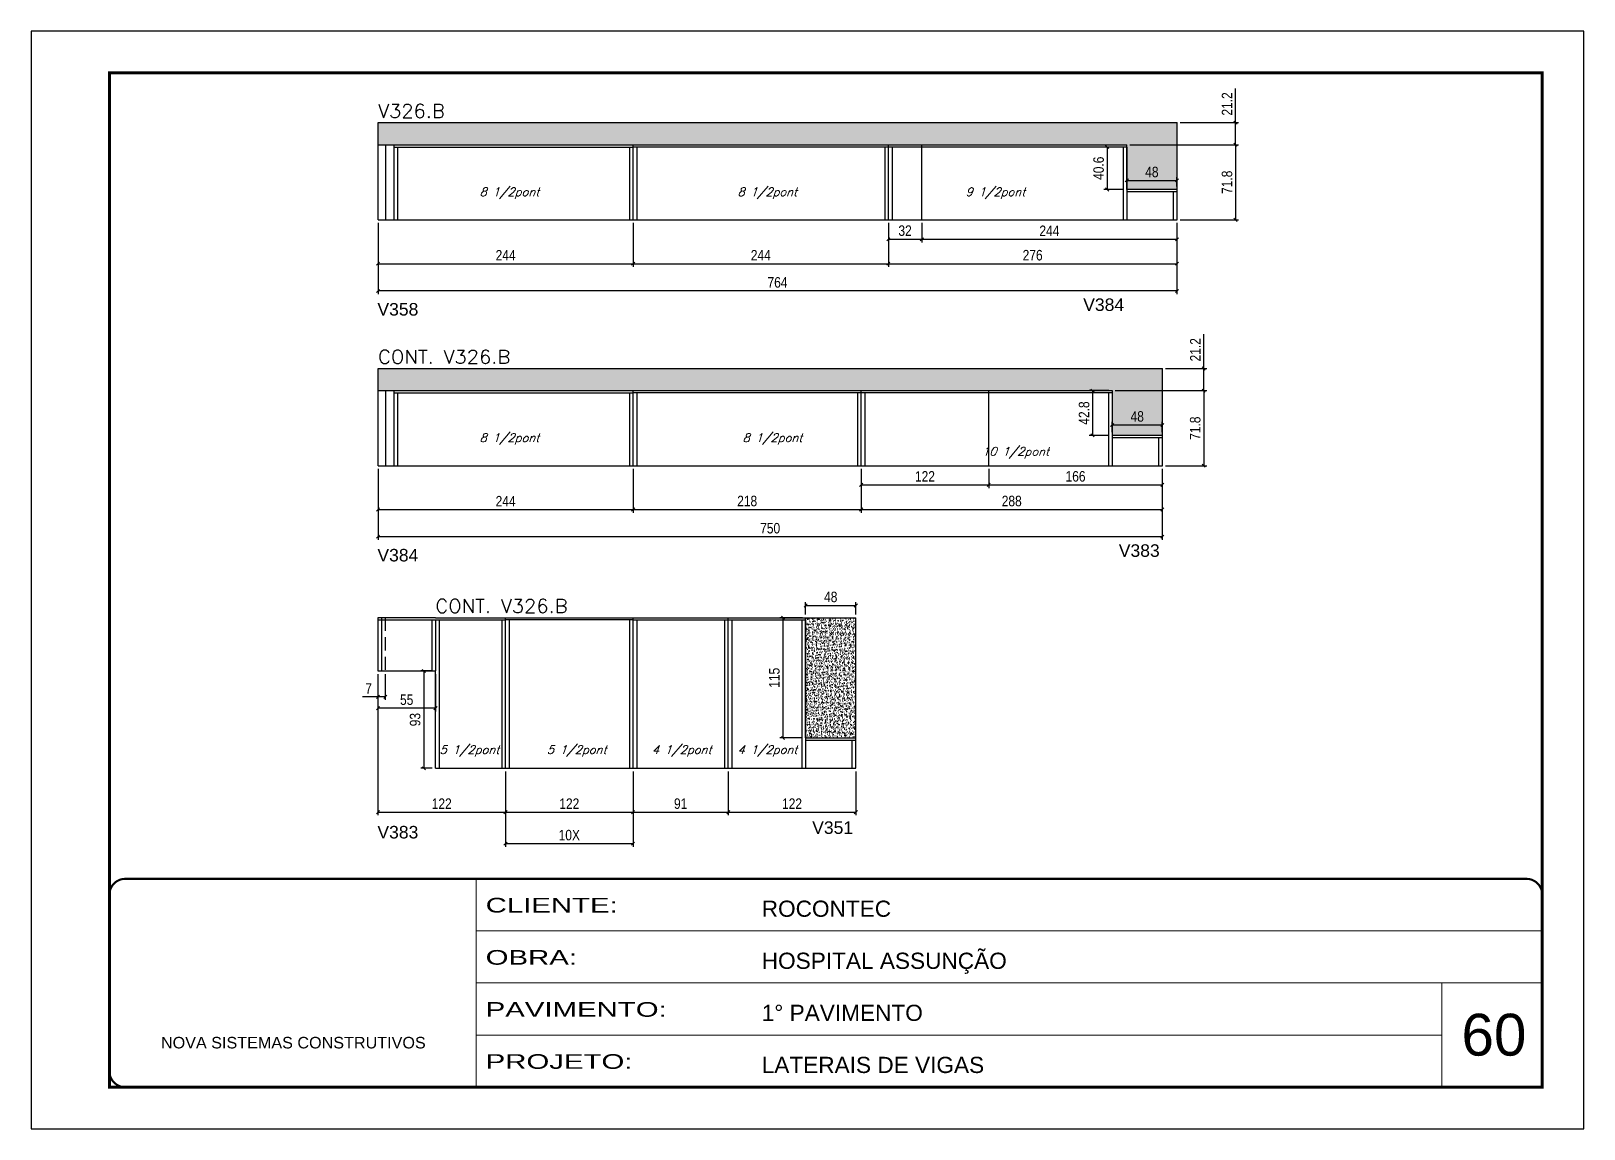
# Model space of a CAD drawing. Extents: x 137137 to 143418, y 10464 to 34486.
# Drawn here: x 141892 to 143377, y 17356 to 18406 of the extents above; entities that cross this region are included whole.
import ezdxf

# ---------------------------------------------------------------- set-up
doc = ezdxf.new("R2010")
doc.units = 0
for name, pattern in [('CONTINUO', [0]), ('DASHED', [0.75, 0.5, -0.25]), ('HIDDEN', [0.375, 0.25, -0.125])]:
    doc.linetypes.add(name, pattern=pattern)
for name, color, linetype in [('5', 5, 'Continuous'), ('COTA', 241, 'Continuous'), ('Painéis', 200, 'Continuous'), ('SARR_2.2x7', 40, 'Continuous'), ('SARR_3.5x7', 81, 'Continuous'), ('texto', 7, 'Continuous')]:
    doc.layers.add(name, color=color, linetype=linetype)
for name, color, linetype, lineweight in [('CARIMBO', 255, 'Continuous', 9), ('Folhas', 255, 'Continuous', 9), ('SARRAFO DE PRESSAO', 251, 'DASHED', 9), ('Texto Seção', 7, 'Continuous', 15)]:
    doc.layers.add(name, color=color, linetype=linetype, lineweight=lineweight)
doc.layers.add('Laje_Perimetro', color=7, linetype='Continuous', plot=False)
doc.styles.add('ARIAL', font='arial.ttf')
doc.styles.add('COTA TECNICA', font='techl___.ttf', dxfattribs={"height": 10})
doc.styles.add('REGUA-120', font='ROMANS.shx', dxfattribs={"height": 15})
doc.styles.add('Romans', font='romans.shx')
doc.styles.get("Standard").update_dxf_attribs({"font": 'arial.ttf'})
doc.styles.add('Tecnologia', font='')
doc.styles.get('Tecnologia').set_extended_font_data('Forgotten Futurist')
doc.dimstyles.new('PAINEL', dxfattribs={"dimtxt": 10, "dimasz": 3, "dimexe": 3, "dimexo": 3, "dimgap": 3, "dimtad": 1, "dimdec": 1, "dimzin": 12, "dimdsep": 46, "dimtxsty": 'COTA TECNICA', "dimblk1": 'OBLIQUE', "dimblk2": 'OBLIQUE', "dimsah": 1, "dimcen": 0.9, "dimclrd": 4, "dimclre": 4, "dimclrt": 240, "dimadec": 1, "dimazin": 3, "dimtfac": 1, "dimtdec": 1, "dimtmove": 0, "dimatfit": 3, "dimfxl": 1, "dimtolj": 1, "dimtzin": 12, "dimarcsym": 0})

msp = doc.modelspace()

# ---------------------------------------------------------------- texts
at = {"layer": '5', "linetype": 'Continuous'}
for s, p in [('V384', (142898.45, 18138.01)), ('V358', (142223.5, 18133.62)), ('V384', (142223.5, 17898.49)), ('V383', (142932.45, 17902.87)), ('V383', (142223.5, 17633.56)), ('V351', (142639.28, 17637.91))]:
    msp.add_text(s, height=12, rotation=359.99996, dxfattribs=at).set_placement(p)
at = {"layer": 'CARIMBO', "style": 'ARIAL'}
msp.add_text('60', height=40, dxfattribs=at).set_placement((143260.15, 17425.87))
at = {"layer": 'texto', "color": 2, "char_height": 8, "attachment_point": 5, "style": 'Romans'}
for s, insert in [('{\\Q19;\\C256;8 1/2pont}', (142349.76, 18250.62)), ('{\\Q19;\\C256;8 1/2pont}', (142596.4, 18250.62)), ('{\\Q19;\\C256;9 1/2pont}', (142814.5, 18250.62)), ('{\\Q19;\\C256;8 1/2pont}', (142349.76, 18015.49)), ('{\\Q19;\\C256;8 1/2pont}', (142601.3, 18015.49)), ('{\\Q19;\\C256;10 1/2pont}', (142833.82, 18002.35)), ('{\\Q19;\\C256;5 1/2pont}', (142311.52, 17717.15)), ('{\\Q19;\\C256;5 1/2pont}', (142414.12, 17717.15)), ('{\\Q19;\\C256;4 1/2pont}', (142514.53, 17717.15)), ('{\\Q19;\\C256;4 1/2pont}', (142596.55, 17717.15))]:
    msp.add_mtext(s, dxfattribs=dict(at, insert=insert))
at = {"layer": 'Texto Seção', "style": 'REGUA-120', "width": 1.05}
for s, p in [('V326.B', (142224.13, 18322.78)), ('CONT. V326.B', (142224.13, 18087.64)), ('CONT. V326.B', (142278.95, 17849.3))]:
    msp.add_text(s, height=13, dxfattribs=at).set_placement(p)

# ---------------------------------------------------------------- blocks, each defined once
blk = doc.blocks.new('9999999999')
at = {"color": 30, "linetype": 'CONTINUO'}
for p, q in [((98564.6, 34230.2), (98564.6, 34429.4)), ((98564.6, 34379.6), (99584, 34379.6)), ((98564.6, 34329.8), (99488, 34329.8)), ((99584, 34329.8), (99488, 34329.8)), ((99488, 34329.8), (99488, 34230.2)), ((98564.6, 34280), (99488, 34280))]:
    blk.add_line(p, q, dxfattribs=at)
at = {"color": 30, "linetype": 'CONTINUO', "const_width": 2}
blk.add_lwpolyline([(99584, 34230.2), (99584, 34414.4, 0.414214), (99569, 34429.4), (98229, 34429.4, 0.414214), (98214, 34414.4), (98214, 34245.2, 0.414214), (98229, 34230.2), (99584, 34230.2)], format="xyb", dxfattribs=at)
at = {"layer": 'Folhas'}
blk.add_lwpolyline([(98139, 34190.2), (99624, 34190.2), (99624, 35240.2), (98139, 35240.2)], close=True, dxfattribs=at)
at = {"layer": 'Folhas', "color": 30, "const_width": 3}
blk.add_lwpolyline([(98214, 34230.2), (99584, 34230.2), (99584, 35200.2), (98214, 35200.2)], close=True, dxfattribs=at)
at = {"color": 7, "linetype": 'Continuous', "ltscale": 5, "style": 'ARIAL'}
for s, height, p in [('ROCONTEC', 15.48, (98837.7, 34393.1)), ('HOSPITAL ASSUNÇÃO', 15.483, (98837.7, 34343.3)), ('1° PAVIMENTO', 15.483, (98837.7, 34293.5)), ('NOVA SISTEMAS CONSTRUTIVOS', 11.059, (98263.2, 34267.2)), ('LATERAIS DE VIGAS', 15.483, (98837.7, 34243.7))]:
    blk.add_text(s, height=height, dxfattribs=at).set_placement(p)
at = {"layer": 'Folhas', "color": 7, "style": 'Tecnologia', "width": 1.5}
for s, p in [('CLIENTE:', (98573.7, 34397.2)), ('OBRA:', (98573.7, 34347.3)), ('PAVIMENTO:', (98573.7, 34297.5)), ('PROJETO:', (98573.7, 34247.7))]:
    blk.add_text(s, height=14, dxfattribs=at).set_placement(p)
blk = doc.blocks.new('_Oblique')
at = {"color": 0, "linetype": 'ByBlock', "lineweight": -2}
blk.add_line((-0.5, -0.5), (0.5, 0.5), dxfattribs=at)
blk = doc.blocks.new('*D1706')
at = {"layer": 'COTA', "color": 4, "lineweight": -2, "ltscale": 25, "transparency": 16777216}
for p, q in [((142224.1, 18222.2), (142224.1, 18154.2)), ((142988.1, 18222.2), (142988.1, 18154.2)), ((142988.1, 18157.2), (142224.1, 18157.2))]:
    blk.add_line(p, q, dxfattribs=at)
at = {"layer": 'Defpoints', "color": 0, "ltscale": 25, "transparency": 16777216}
for p in [(142224.1, 18225.2), (142988.1, 18225.2), (142224.1, 18157.2)]:
    blk.add_point(p, dxfattribs=at)
at = {"layer": 'COTA', "color": 4, "lineweight": -2, "ltscale": 25, "transparency": 16777216, "xscale": 3, "yscale": 3, "zscale": 3, "rotation": 180}
blk.add_blockref('_Oblique', (142224.1, 18157.2), dxfattribs=at)
at = {"layer": 'COTA', "color": 4, "lineweight": -2, "ltscale": 25, "transparency": 16777216, "xscale": 3, "yscale": 3, "zscale": 3}
blk.add_blockref('_Oblique', (142988.1, 18157.2), dxfattribs=at)
at = {"layer": 'COTA', "color": 240, "ltscale": 25, "transparency": 16777216, "insert": (142606.1, 18165.3), "char_height": 10, "attachment_point": 5, "style": 'COTA TECNICA'}
blk.add_mtext('\\A1;764', dxfattribs=at)
blk = doc.blocks.new('*D1707')
at = {"layer": 'COTA', "color": 4, "lineweight": -2, "ltscale": 25, "transparency": 16777216}
for p, q in [((142224.1, 18222.2), (142224.1, 18180.2)), ((142468.1, 18222.2), (142468.1, 18180.2)), ((142224.1, 18183.2), (142468.1, 18183.2))]:
    blk.add_line(p, q, dxfattribs=at)
at = {"layer": 'Defpoints', "color": 0, "ltscale": 25, "transparency": 16777216}
for p in [(142224.1, 18225.2), (142468.1, 18225.2), (142468.1, 18183.2)]:
    blk.add_point(p, dxfattribs=at)
at = {"layer": 'COTA', "color": 4, "lineweight": -2, "ltscale": 25, "transparency": 16777216, "xscale": 3, "yscale": 3, "zscale": 3, "rotation": 180}
blk.add_blockref('_Oblique', (142224.1, 18183.2), dxfattribs=at)
at = {"layer": 'COTA', "color": 4, "lineweight": -2, "ltscale": 25, "transparency": 16777216, "xscale": 3, "yscale": 3, "zscale": 3}
blk.add_blockref('_Oblique', (142468.1, 18183.2), dxfattribs=at)
at = {"layer": 'COTA', "color": 240, "ltscale": 25, "transparency": 16777216, "insert": (142346.1, 18191.3), "char_height": 10, "attachment_point": 5, "style": 'COTA TECNICA'}
blk.add_mtext('\\A1;244', dxfattribs=at)
blk = doc.blocks.new('*D1708')
at = {"layer": 'COTA', "color": 4, "lineweight": -2, "ltscale": 25, "transparency": 16777216}
for p, q in [((142468.1, 18222.2), (142468.1, 18180.2)), ((142712.1, 18222.2), (142712.1, 18180.2)), ((142468.1, 18183.2), (142712.1, 18183.2))]:
    blk.add_line(p, q, dxfattribs=at)
at = {"layer": 'Defpoints', "color": 0, "ltscale": 25, "transparency": 16777216}
for p in [(142468.1, 18225.2), (142712.1, 18225.2), (142712.1, 18183.2)]:
    blk.add_point(p, dxfattribs=at)
at = {"layer": 'COTA', "color": 4, "lineweight": -2, "ltscale": 25, "transparency": 16777216, "xscale": 3, "yscale": 3, "zscale": 3, "rotation": 180}
blk.add_blockref('_Oblique', (142468.1, 18183.2), dxfattribs=at)
at = {"layer": 'COTA', "color": 4, "lineweight": -2, "ltscale": 25, "transparency": 16777216, "xscale": 3, "yscale": 3, "zscale": 3}
blk.add_blockref('_Oblique', (142712.1, 18183.2), dxfattribs=at)
at = {"layer": 'COTA', "color": 240, "ltscale": 25, "transparency": 16777216, "insert": (142590.1, 18191.3), "char_height": 10, "attachment_point": 5, "style": 'COTA TECNICA'}
blk.add_mtext('\\A1;244', dxfattribs=at)
blk = doc.blocks.new('*D1709')
at = {"layer": 'COTA', "color": 4, "lineweight": -2, "ltscale": 25, "transparency": 16777216}
for p, q in [((142712.1, 18222.2), (142712.1, 18180.2)), ((142988.1, 18222.2), (142988.1, 18180.2)), ((142712.1, 18183.2), (142988.1, 18183.2))]:
    blk.add_line(p, q, dxfattribs=at)
at = {"layer": 'Defpoints', "color": 0, "ltscale": 25, "transparency": 16777216}
for p in [(142712.1, 18225.2), (142988.1, 18225.2), (142988.1, 18183.2)]:
    blk.add_point(p, dxfattribs=at)
at = {"layer": 'COTA', "color": 4, "lineweight": -2, "ltscale": 25, "transparency": 16777216, "xscale": 3, "yscale": 3, "zscale": 3, "rotation": 180}
blk.add_blockref('_Oblique', (142712.1, 18183.2), dxfattribs=at)
at = {"layer": 'COTA', "color": 4, "lineweight": -2, "ltscale": 25, "transparency": 16777216, "xscale": 3, "yscale": 3, "zscale": 3}
blk.add_blockref('_Oblique', (142988.1, 18183.2), dxfattribs=at)
at = {"layer": 'COTA', "color": 240, "ltscale": 25, "transparency": 16777216, "insert": (142850.1, 18191.3), "char_height": 10, "attachment_point": 5, "style": 'COTA TECNICA'}
blk.add_mtext('\\A1;276', dxfattribs=at)
blk = doc.blocks.new('*D1710')
at = {"layer": 'COTA', "color": 4, "lineweight": -2, "ltscale": 25, "transparency": 16777216}
for p, q in [((142224.1, 17987), (142224.1, 17919.1)), ((142974.1, 17987), (142974.1, 17919.1)), ((142974.1, 17922.1), (142224.1, 17922.1))]:
    blk.add_line(p, q, dxfattribs=at)
at = {"layer": 'Defpoints', "color": 0, "ltscale": 25, "transparency": 16777216}
for p in [(142224.1, 17990), (142974.1, 17990), (142224.1, 17922.1)]:
    blk.add_point(p, dxfattribs=at)
at = {"layer": 'COTA', "color": 4, "lineweight": -2, "ltscale": 25, "transparency": 16777216, "xscale": 3, "yscale": 3, "zscale": 3, "rotation": 180}
blk.add_blockref('_Oblique', (142224.1, 17922.1), dxfattribs=at)
at = {"layer": 'COTA', "color": 4, "lineweight": -2, "ltscale": 25, "transparency": 16777216, "xscale": 3, "yscale": 3, "zscale": 3}
blk.add_blockref('_Oblique', (142974.1, 17922.1), dxfattribs=at)
at = {"layer": 'COTA', "color": 240, "ltscale": 25, "transparency": 16777216, "insert": (142599.1, 17930.2), "char_height": 10, "attachment_point": 5, "style": 'COTA TECNICA'}
blk.add_mtext('\\A1;750', dxfattribs=at)
blk = doc.blocks.new('*D1711')
at = {"layer": 'COTA', "color": 4, "lineweight": -2, "ltscale": 25, "transparency": 16777216}
for p, q in [((142224.1, 17987), (142224.1, 17945.1)), ((142468.1, 17987), (142468.1, 17945.1)), ((142224.1, 17948.1), (142468.1, 17948.1))]:
    blk.add_line(p, q, dxfattribs=at)
at = {"layer": 'Defpoints', "color": 0, "ltscale": 25, "transparency": 16777216}
for p in [(142224.1, 17990), (142468.1, 17990), (142468.1, 17948.1)]:
    blk.add_point(p, dxfattribs=at)
at = {"layer": 'COTA', "color": 4, "lineweight": -2, "ltscale": 25, "transparency": 16777216, "xscale": 3, "yscale": 3, "zscale": 3, "rotation": 180}
blk.add_blockref('_Oblique', (142224.1, 17948.1), dxfattribs=at)
at = {"layer": 'COTA', "color": 4, "lineweight": -2, "ltscale": 25, "transparency": 16777216, "xscale": 3, "yscale": 3, "zscale": 3}
blk.add_blockref('_Oblique', (142468.1, 17948.1), dxfattribs=at)
at = {"layer": 'COTA', "color": 240, "ltscale": 25, "transparency": 16777216, "insert": (142346.1, 17956.1), "char_height": 10, "attachment_point": 5, "style": 'COTA TECNICA'}
blk.add_mtext('\\A1;244', dxfattribs=at)
blk = doc.blocks.new('*D1712')
at = {"layer": 'COTA', "color": 4, "lineweight": -2, "ltscale": 25, "transparency": 16777216}
for p, q in [((142468.1, 17987), (142468.1, 17945.1)), ((142686.1, 17987), (142686.1, 17945.1)), ((142468.1, 17948.1), (142686.1, 17948.1))]:
    blk.add_line(p, q, dxfattribs=at)
at = {"layer": 'Defpoints', "color": 0, "ltscale": 25, "transparency": 16777216}
for p in [(142468.1, 17990), (142686.1, 17990), (142686.1, 17948.1)]:
    blk.add_point(p, dxfattribs=at)
at = {"layer": 'COTA', "color": 4, "lineweight": -2, "ltscale": 25, "transparency": 16777216, "xscale": 3, "yscale": 3, "zscale": 3, "rotation": 180}
blk.add_blockref('_Oblique', (142468.1, 17948.1), dxfattribs=at)
at = {"layer": 'COTA', "color": 4, "lineweight": -2, "ltscale": 25, "transparency": 16777216, "xscale": 3, "yscale": 3, "zscale": 3}
blk.add_blockref('_Oblique', (142686.1, 17948.1), dxfattribs=at)
at = {"layer": 'COTA', "color": 240, "ltscale": 25, "transparency": 16777216, "insert": (142577.1, 17956.2), "char_height": 10, "attachment_point": 5, "style": 'COTA TECNICA'}
blk.add_mtext('\\A1;218', dxfattribs=at)
blk = doc.blocks.new('*D1713')
at = {"layer": 'COTA', "color": 4, "lineweight": -2, "ltscale": 25, "transparency": 16777216}
for p, q in [((142686.1, 17987), (142686.1, 17945.1)), ((142974.1, 17987), (142974.1, 17945.1)), ((142686.1, 17948.1), (142974.1, 17948.1))]:
    blk.add_line(p, q, dxfattribs=at)
at = {"layer": 'Defpoints', "color": 0, "ltscale": 25, "transparency": 16777216}
for p in [(142686.1, 17990), (142974.1, 17990), (142974.1, 17948.1)]:
    blk.add_point(p, dxfattribs=at)
at = {"layer": 'COTA', "color": 4, "lineweight": -2, "ltscale": 25, "transparency": 16777216, "xscale": 3, "yscale": 3, "zscale": 3, "rotation": 180}
blk.add_blockref('_Oblique', (142686.1, 17948.1), dxfattribs=at)
at = {"layer": 'COTA', "color": 4, "lineweight": -2, "ltscale": 25, "transparency": 16777216, "xscale": 3, "yscale": 3, "zscale": 3}
blk.add_blockref('_Oblique', (142974.1, 17948.1), dxfattribs=at)
at = {"layer": 'COTA', "color": 240, "ltscale": 25, "transparency": 16777216, "insert": (142830.1, 17956.2), "char_height": 10, "attachment_point": 5, "style": 'COTA TECNICA'}
blk.add_mtext('\\A1;288', dxfattribs=at)
blk = doc.blocks.new('*D1714')
at = {"layer": 'COTA', "color": 4, "lineweight": -2, "ltscale": 25, "transparency": 16777216}
for p, q in [((142929.1, 18061.8), (143016.7, 18061.8)), ((143013.7, 18061.8), (143013.7, 17990)), ((142977.1, 17990), (143016.7, 17990))]:
    blk.add_line(p, q, dxfattribs=at)
at = {"layer": 'Defpoints', "color": 0, "ltscale": 25, "transparency": 16777216}
for p in [(142926.1, 18061.8), (142974.1, 17990), (143013.7, 17990)]:
    blk.add_point(p, dxfattribs=at)
at = {"layer": 'COTA', "color": 4, "lineweight": -2, "ltscale": 25, "transparency": 16777216, "xscale": 3, "yscale": 3, "zscale": 3}
for p, rotation in [((143013.7, 18061.8), 90), ((143013.7, 17990), 270)]:
    blk.add_blockref('_Oblique', p, dxfattribs=dict(at, rotation=rotation))
at = {"layer": 'COTA', "color": 240, "ltscale": 25, "transparency": 16777216, "insert": (143005.6, 18025.9), "char_height": 10, "attachment_point": 5, "rotation": 90, "style": 'COTA TECNICA'}
blk.add_mtext('\\A1;71.8', dxfattribs=at)
blk = doc.blocks.new('*D1715')
at = {"layer": 'COTA', "color": 4, "lineweight": -2, "ltscale": 25, "transparency": 16777216}
for p, q in [((143013.7, 18083), (143013.7, 18115.8)), ((142977.1, 18083), (143016.7, 18083)), ((143013.7, 18061.8), (143013.7, 18083)), ((142929.1, 18061.8), (143016.7, 18061.8))]:
    blk.add_line(p, q, dxfattribs=at)
at = {"layer": 'Defpoints', "color": 0, "ltscale": 25, "transparency": 16777216}
for p in [(142974.1, 18083), (143013.7, 18083), (142926.1, 18061.8)]:
    blk.add_point(p, dxfattribs=at)
at = {"layer": 'COTA', "color": 4, "lineweight": -2, "ltscale": 25, "transparency": 16777216, "xscale": 3, "yscale": 3, "zscale": 3}
for p, rotation in [((143013.7, 18083), 90), ((143013.7, 18061.8), 270)]:
    blk.add_blockref('_Oblique', p, dxfattribs=dict(at, rotation=rotation))
at = {"layer": 'COTA', "color": 240, "ltscale": 25, "transparency": 16777216, "insert": (143005.7, 18100.9), "char_height": 10, "attachment_point": 5, "rotation": 90, "style": 'COTA TECNICA'}
blk.add_mtext('\\A1;21.2', dxfattribs=at)
blk = doc.blocks.new('*D1716')
at = {"layer": 'COTA', "color": 4, "lineweight": -2, "ltscale": 25, "transparency": 16777216}
for p, q in [((142224, 17790.7), (142224, 17655.7)), ((142346, 17697.7), (142346, 17655.7)), ((142224, 17658.7), (142346, 17658.7))]:
    blk.add_line(p, q, dxfattribs=at)
at = {"layer": 'Defpoints', "color": 0, "ltscale": 25, "transparency": 16777216}
for p in [(142224, 17793.7), (142346, 17700.7), (142346, 17658.7)]:
    blk.add_point(p, dxfattribs=at)
at = {"layer": 'COTA', "color": 4, "lineweight": -2, "ltscale": 25, "transparency": 16777216, "xscale": 3, "yscale": 3, "zscale": 3, "rotation": 180}
blk.add_blockref('_Oblique', (142224, 17658.7), dxfattribs=at)
at = {"layer": 'COTA', "color": 4, "lineweight": -2, "ltscale": 25, "transparency": 16777216, "xscale": 3, "yscale": 3, "zscale": 3}
blk.add_blockref('_Oblique', (142346, 17658.7), dxfattribs=at)
at = {"layer": 'COTA', "color": 240, "ltscale": 25, "transparency": 16777216, "insert": (142285, 17666.8), "char_height": 10, "attachment_point": 5, "style": 'COTA TECNICA'}
blk.add_mtext('\\A1;122', dxfattribs=at)
blk = doc.blocks.new('*D1717')
at = {"layer": 'COTA', "color": 4, "lineweight": -2, "ltscale": 25, "transparency": 16777216}
for p, q in [((142346, 17697.7), (142346, 17655.7)), ((142468, 17697.7), (142468, 17655.7)), ((142346, 17658.7), (142468, 17658.7))]:
    blk.add_line(p, q, dxfattribs=at)
at = {"layer": 'Defpoints', "color": 0, "ltscale": 25, "transparency": 16777216}
for p in [(142346, 17700.7), (142468, 17700.7), (142468, 17658.7)]:
    blk.add_point(p, dxfattribs=at)
at = {"layer": 'COTA', "color": 4, "lineweight": -2, "ltscale": 25, "transparency": 16777216, "xscale": 3, "yscale": 3, "zscale": 3, "rotation": 180}
blk.add_blockref('_Oblique', (142346, 17658.7), dxfattribs=at)
at = {"layer": 'COTA', "color": 4, "lineweight": -2, "ltscale": 25, "transparency": 16777216, "xscale": 3, "yscale": 3, "zscale": 3}
blk.add_blockref('_Oblique', (142468, 17658.7), dxfattribs=at)
at = {"layer": 'COTA', "color": 240, "ltscale": 25, "transparency": 16777216, "insert": (142407, 17666.8), "char_height": 10, "attachment_point": 5, "style": 'COTA TECNICA'}
blk.add_mtext('\\A1;122', dxfattribs=at)
blk = doc.blocks.new('*D1701')
at = {"layer": 'COTA', "color": 4, "lineweight": -2, "ltscale": 25, "transparency": 16777216}
for p, q in [((142346, 17697.7), (142346, 17625.6)), ((142468, 17697.7), (142468, 17625.6)), ((142346, 17628.6), (142468, 17628.6))]:
    blk.add_line(p, q, dxfattribs=at)
at = {"layer": 'Defpoints', "color": 0, "ltscale": 25, "transparency": 16777216}
for p in [(142346, 17700.7), (142468, 17700.7), (142468, 17628.6)]:
    blk.add_point(p, dxfattribs=at)
at = {"layer": 'COTA', "color": 4, "lineweight": -2, "ltscale": 25, "transparency": 16777216, "xscale": 3, "yscale": 3, "zscale": 3, "rotation": 180}
blk.add_blockref('_Oblique', (142346, 17628.6), dxfattribs=at)
at = {"layer": 'COTA', "color": 4, "lineweight": -2, "ltscale": 25, "transparency": 16777216, "xscale": 3, "yscale": 3, "zscale": 3}
blk.add_blockref('_Oblique', (142468, 17628.6), dxfattribs=at)
at = {"layer": 'COTA', "color": 240, "ltscale": 25, "transparency": 16777216, "insert": (142407, 17636.7), "char_height": 10, "attachment_point": 5, "style": 'COTA TECNICA'}
blk.add_mtext('\\A1;10X', dxfattribs=at)
blk = doc.blocks.new('*D1718')
at = {"layer": 'COTA', "color": 4, "lineweight": -2, "ltscale": 25, "transparency": 16777216}
for p, q in [((142937.1, 18294.8), (142918.3, 18294.8)), ((142921.3, 18294.8), (142921.3, 18254.2)), ((142937.1, 18254.2), (142918.3, 18254.2))]:
    blk.add_line(p, q, dxfattribs=at)
at = {"layer": 'Defpoints', "color": 0, "ltscale": 25, "transparency": 16777216}
for p in [(142940.1, 18294.8), (142921.3, 18254.2), (142940.1, 18254.2)]:
    blk.add_point(p, dxfattribs=at)
at = {"layer": 'COTA', "color": 4, "lineweight": -2, "ltscale": 25, "transparency": 16777216, "xscale": 3, "yscale": 3, "zscale": 3}
for p, rotation in [((142921.3, 18294.8), 90), ((142921.3, 18254.2), 270)]:
    blk.add_blockref('_Oblique', p, dxfattribs=dict(at, rotation=rotation))
at = {"layer": 'COTA', "color": 240, "ltscale": 25, "transparency": 16777216, "insert": (142913.2, 18274.5), "char_height": 10, "attachment_point": 5, "rotation": 90, "style": 'COTA TECNICA'}
blk.add_mtext('\\A1;40.6', dxfattribs=at)
blk = doc.blocks.new('*D1702')
at = {"layer": 'COTA', "color": 4, "lineweight": -2, "ltscale": 25, "transparency": 16777216}
for p, q in [((142943.1, 18297), (143047.1, 18297)), ((143044.1, 18297), (143044.1, 18225.2)), ((142991.1, 18225.2), (143047.1, 18225.2))]:
    blk.add_line(p, q, dxfattribs=at)
at = {"layer": 'Defpoints', "color": 0, "ltscale": 25, "transparency": 16777216}
for p in [(142940.1, 18297), (142988.1, 18225.2), (143044.1, 18225.2)]:
    blk.add_point(p, dxfattribs=at)
at = {"layer": 'COTA', "color": 4, "lineweight": -2, "ltscale": 25, "transparency": 16777216, "xscale": 3, "yscale": 3, "zscale": 3}
for p, rotation in [((143044.1, 18297), 90), ((143044.1, 18225.2), 270)]:
    blk.add_blockref('_Oblique', p, dxfattribs=dict(at, rotation=rotation))
at = {"layer": 'COTA', "color": 240, "ltscale": 25, "transparency": 16777216, "insert": (143036, 18261.1), "char_height": 10, "attachment_point": 5, "rotation": 90, "style": 'COTA TECNICA'}
blk.add_mtext('\\A1;71.8', dxfattribs=at)
blk = doc.blocks.new('*D1719')
at = {"layer": 'COTA', "color": 4, "lineweight": -2, "ltscale": 25, "transparency": 16777216}
for p, q in [((143044.1, 18318.2), (143044.1, 18350.9)), ((142991.1, 18318.2), (143047.1, 18318.2)), ((143044.1, 18297), (143044.1, 18318.2)), ((142943.1, 18297), (143047.1, 18297))]:
    blk.add_line(p, q, dxfattribs=at)
at = {"layer": 'Defpoints', "color": 0, "ltscale": 25, "transparency": 16777216}
for p in [(142988.1, 18318.2), (143044.1, 18318.2), (142940.1, 18297)]:
    blk.add_point(p, dxfattribs=at)
at = {"layer": 'COTA', "color": 4, "lineweight": -2, "ltscale": 25, "transparency": 16777216, "xscale": 3, "yscale": 3, "zscale": 3}
for p, rotation in [((143044.1, 18318.2), 90), ((143044.1, 18297), 270)]:
    blk.add_blockref('_Oblique', p, dxfattribs=dict(at, rotation=rotation))
at = {"layer": 'COTA', "color": 240, "ltscale": 25, "transparency": 16777216, "insert": (143036, 18336), "char_height": 10, "attachment_point": 5, "rotation": 90, "style": 'COTA TECNICA'}
blk.add_mtext('\\A1;21.2', dxfattribs=at)
blk = doc.blocks.new('*D1703')
at = {"layer": 'COTA', "color": 4, "lineweight": -2, "ltscale": 25, "transparency": 16777216}
for p, q in [((142923.1, 18061.8), (142904.3, 18061.8)), ((142907.3, 18061.8), (142907.3, 18019)), ((142923.1, 18019), (142904.3, 18019))]:
    blk.add_line(p, q, dxfattribs=at)
at = {"layer": 'Defpoints', "color": 0, "ltscale": 25, "transparency": 16777216}
for p in [(142926.1, 18061.8), (142907.3, 18019), (142926.1, 18019)]:
    blk.add_point(p, dxfattribs=at)
at = {"layer": 'COTA', "color": 4, "lineweight": -2, "ltscale": 25, "transparency": 16777216, "xscale": 3, "yscale": 3, "zscale": 3}
for p, rotation in [((142907.3, 18061.8), 90), ((142907.3, 18019), 270)]:
    blk.add_blockref('_Oblique', p, dxfattribs=dict(at, rotation=rotation))
at = {"layer": 'COTA', "color": 240, "ltscale": 25, "transparency": 16777216, "insert": (142899.3, 18040.4), "char_height": 10, "attachment_point": 5, "rotation": 90, "style": 'COTA TECNICA'}
blk.add_mtext('\\A1;42.8', dxfattribs=at)
blk = doc.blocks.new('*D1720')
at = {"layer": 'COTA', "color": 4, "lineweight": -2, "ltscale": 25, "transparency": 16777216}
for p, q in [((142630, 17844.7), (142608.3, 17844.7)), ((142611.3, 17844.7), (142611.3, 17729.7)), ((142630, 17729.7), (142608.3, 17729.7))]:
    blk.add_line(p, q, dxfattribs=at)
at = {"layer": 'Defpoints', "color": 0, "ltscale": 25, "transparency": 16777216}
for p in [(142633, 17844.7), (142611.3, 17729.7), (142633, 17729.7)]:
    blk.add_point(p, dxfattribs=at)
at = {"layer": 'COTA', "color": 4, "lineweight": -2, "ltscale": 25, "transparency": 16777216, "xscale": 3, "yscale": 3, "zscale": 3}
for p, rotation in [((142611.3, 17844.7), 90), ((142611.3, 17729.7), 270)]:
    blk.add_blockref('_Oblique', p, dxfattribs=dict(at, rotation=rotation))
at = {"layer": 'COTA', "color": 240, "ltscale": 25, "transparency": 16777216, "insert": (142603.1, 17787.2), "char_height": 10, "attachment_point": 5, "rotation": 90, "style": 'COTA TECNICA'}
blk.add_mtext('\\A1;115', dxfattribs=at)
blk = doc.blocks.new('*D1721')
at = {"layer": 'COTA', "color": 4, "lineweight": -2, "ltscale": 25, "transparency": 16777216}
for p, q in [((142468, 17697.7), (142468, 17655.7)), ((142559, 17697.7), (142559, 17655.7)), ((142468, 17658.7), (142559, 17658.7))]:
    blk.add_line(p, q, dxfattribs=at)
at = {"layer": 'Defpoints', "color": 0, "ltscale": 25, "transparency": 16777216}
for p in [(142468, 17700.7), (142559, 17700.7), (142559, 17658.7)]:
    blk.add_point(p, dxfattribs=at)
at = {"layer": 'COTA', "color": 4, "lineweight": -2, "ltscale": 25, "transparency": 16777216, "xscale": 3, "yscale": 3, "zscale": 3, "rotation": 180}
blk.add_blockref('_Oblique', (142468, 17658.7), dxfattribs=at)
at = {"layer": 'COTA', "color": 4, "lineweight": -2, "ltscale": 25, "transparency": 16777216, "xscale": 3, "yscale": 3, "zscale": 3}
blk.add_blockref('_Oblique', (142559, 17658.7), dxfattribs=at)
at = {"layer": 'COTA', "color": 240, "ltscale": 25, "transparency": 16777216, "insert": (142513.5, 17666.8), "char_height": 10, "attachment_point": 5, "style": 'COTA TECNICA'}
blk.add_mtext('\\A1;91', dxfattribs=at)
blk = doc.blocks.new('*D1722')
at = {"layer": 'COTA', "color": 4, "lineweight": -2, "ltscale": 25, "transparency": 16777216}
for p, q in [((142559, 17697.7), (142559, 17655.7)), ((142681, 17697.7), (142681, 17655.7)), ((142559, 17658.7), (142681, 17658.7))]:
    blk.add_line(p, q, dxfattribs=at)
at = {"layer": 'Defpoints', "color": 0, "ltscale": 25, "transparency": 16777216}
for p in [(142559, 17700.7), (142681, 17700.7), (142681, 17658.7)]:
    blk.add_point(p, dxfattribs=at)
at = {"layer": 'COTA', "color": 4, "lineweight": -2, "ltscale": 25, "transparency": 16777216, "xscale": 3, "yscale": 3, "zscale": 3, "rotation": 180}
blk.add_blockref('_Oblique', (142559, 17658.7), dxfattribs=at)
at = {"layer": 'COTA', "color": 4, "lineweight": -2, "ltscale": 25, "transparency": 16777216, "xscale": 3, "yscale": 3, "zscale": 3}
blk.add_blockref('_Oblique', (142681, 17658.7), dxfattribs=at)
at = {"layer": 'COTA', "color": 240, "ltscale": 25, "transparency": 16777216, "insert": (142620, 17666.8), "char_height": 10, "attachment_point": 5, "style": 'COTA TECNICA'}
blk.add_mtext('\\A1;122', dxfattribs=at)
blk = doc.blocks.new('*D1723')
at = {"layer": 'COTA', "color": 4, "lineweight": -2, "ltscale": 25, "transparency": 16777216}
for p, q in [((142940.1, 18257.2), (142940.1, 18265.9)), ((142988.1, 18257.2), (142988.1, 18265.9)), ((142940.1, 18262.9), (142988.1, 18262.9))]:
    blk.add_line(p, q, dxfattribs=at)
at = {"layer": 'Defpoints', "color": 0, "ltscale": 25, "transparency": 16777216}
for p in [(142940.1, 18254.2), (142988.1, 18262.9), (142988.1, 18254.2)]:
    blk.add_point(p, dxfattribs=at)
at = {"layer": 'COTA', "color": 4, "lineweight": -2, "ltscale": 25, "transparency": 16777216, "xscale": 3, "yscale": 3, "zscale": 3, "rotation": 180}
blk.add_blockref('_Oblique', (142940.1, 18262.9), dxfattribs=at)
at = {"layer": 'COTA', "color": 4, "lineweight": -2, "ltscale": 25, "transparency": 16777216, "xscale": 3, "yscale": 3, "zscale": 3}
blk.add_blockref('_Oblique', (142988.1, 18262.9), dxfattribs=at)
at = {"layer": 'COTA', "color": 240, "ltscale": 25, "transparency": 16777216, "insert": (142964.1, 18270.9), "char_height": 10, "attachment_point": 5, "style": 'COTA TECNICA'}
blk.add_mtext('\\A1;48', dxfattribs=at)
blk = doc.blocks.new('*D1724')
at = {"layer": 'COTA', "color": 4, "lineweight": -2, "ltscale": 25, "transparency": 16777216}
for p, q in [((142926.1, 18022), (142926.1, 18032)), ((142926.1, 18029), (142974.1, 18029)), ((142974.1, 18022), (142974.1, 18032))]:
    blk.add_line(p, q, dxfattribs=at)
at = {"layer": 'Defpoints', "color": 0, "ltscale": 25, "transparency": 16777216}
for p in [(142974.1, 18029), (142926.1, 18019), (142974.1, 18019)]:
    blk.add_point(p, dxfattribs=at)
at = {"layer": 'COTA', "color": 4, "lineweight": -2, "ltscale": 25, "transparency": 16777216, "xscale": 3, "yscale": 3, "zscale": 3, "rotation": 180}
blk.add_blockref('_Oblique', (142926.1, 18029), dxfattribs=at)
at = {"layer": 'COTA', "color": 4, "lineweight": -2, "ltscale": 25, "transparency": 16777216, "xscale": 3, "yscale": 3, "zscale": 3}
blk.add_blockref('_Oblique', (142974.1, 18029), dxfattribs=at)
at = {"layer": 'COTA', "color": 240, "ltscale": 25, "transparency": 16777216, "insert": (142950.1, 18037.1), "char_height": 10, "attachment_point": 5, "style": 'COTA TECNICA'}
blk.add_mtext('\\A1;48', dxfattribs=at)
blk = doc.blocks.new('*D1739')
at = {"layer": 'COTA', "color": 4, "lineweight": -2, "ltscale": 25, "transparency": 16777216}
for p, q in [((142712.1, 18222.2), (142712.1, 18203.6)), ((142744.1, 18222.2), (142744.1, 18203.6)), ((142712.1, 18206.6), (142744.1, 18206.6))]:
    blk.add_line(p, q, dxfattribs=at)
at = {"layer": 'Defpoints', "color": 0, "ltscale": 25, "transparency": 16777216}
for p in [(142712.1, 18225.2), (142744.1, 18225.2), (142744.1, 18206.6)]:
    blk.add_point(p, dxfattribs=at)
at = {"layer": 'COTA', "color": 4, "lineweight": -2, "ltscale": 25, "transparency": 16777216, "xscale": 3, "yscale": 3, "zscale": 3, "rotation": 180}
blk.add_blockref('_Oblique', (142712.1, 18206.6), dxfattribs=at)
at = {"layer": 'COTA', "color": 4, "lineweight": -2, "ltscale": 25, "transparency": 16777216, "xscale": 3, "yscale": 3, "zscale": 3}
blk.add_blockref('_Oblique', (142744.1, 18206.6), dxfattribs=at)
at = {"layer": 'COTA', "color": 240, "ltscale": 25, "transparency": 16777216, "insert": (142728.1, 18214.8), "char_height": 10, "attachment_point": 5, "style": 'COTA TECNICA'}
blk.add_mtext('\\A1;32', dxfattribs=at)
blk = doc.blocks.new('*D1740')
at = {"layer": 'COTA', "color": 4, "lineweight": -2, "ltscale": 25, "transparency": 16777216}
for p, q in [((142744.1, 18222.2), (142744.1, 18203.6)), ((142988.1, 18222.2), (142988.1, 18203.6)), ((142744.1, 18206.6), (142988.1, 18206.6))]:
    blk.add_line(p, q, dxfattribs=at)
at = {"layer": 'Defpoints', "color": 0, "ltscale": 25, "transparency": 16777216}
for p in [(142744.1, 18225.2), (142988.1, 18225.2), (142988.1, 18206.6)]:
    blk.add_point(p, dxfattribs=at)
at = {"layer": 'COTA', "color": 4, "lineweight": -2, "ltscale": 25, "transparency": 16777216, "xscale": 3, "yscale": 3, "zscale": 3, "rotation": 180}
blk.add_blockref('_Oblique', (142744.1, 18206.6), dxfattribs=at)
at = {"layer": 'COTA', "color": 4, "lineweight": -2, "ltscale": 25, "transparency": 16777216, "xscale": 3, "yscale": 3, "zscale": 3}
blk.add_blockref('_Oblique', (142988.1, 18206.6), dxfattribs=at)
at = {"layer": 'COTA', "color": 240, "ltscale": 25, "transparency": 16777216, "insert": (142866.1, 18214.7), "char_height": 10, "attachment_point": 5, "style": 'COTA TECNICA'}
blk.add_mtext('\\A1;244', dxfattribs=at)
blk = doc.blocks.new('*D1741')
at = {"layer": 'COTA', "color": 4, "lineweight": -2, "ltscale": 25, "transparency": 16777216}
for p, q in [((142686.1, 17987), (142686.1, 17968.7)), ((142808.1, 17987), (142808.1, 17968.7)), ((142686.1, 17971.7), (142808.1, 17971.7))]:
    blk.add_line(p, q, dxfattribs=at)
at = {"layer": 'Defpoints', "color": 0, "ltscale": 25, "transparency": 16777216}
for p in [(142686.1, 17990), (142808.1, 17990), (142808.1, 17971.7)]:
    blk.add_point(p, dxfattribs=at)
at = {"layer": 'COTA', "color": 4, "lineweight": -2, "ltscale": 25, "transparency": 16777216, "xscale": 3, "yscale": 3, "zscale": 3, "rotation": 180}
blk.add_blockref('_Oblique', (142686.1, 17971.7), dxfattribs=at)
at = {"layer": 'COTA', "color": 4, "lineweight": -2, "ltscale": 25, "transparency": 16777216, "xscale": 3, "yscale": 3, "zscale": 3}
blk.add_blockref('_Oblique', (142808.1, 17971.7), dxfattribs=at)
at = {"layer": 'COTA', "color": 240, "ltscale": 25, "transparency": 16777216, "insert": (142747.1, 17979.8), "char_height": 10, "attachment_point": 5, "style": 'COTA TECNICA'}
blk.add_mtext('\\A1;122', dxfattribs=at)
blk = doc.blocks.new('*D1742')
at = {"layer": 'COTA', "color": 4, "lineweight": -2, "ltscale": 25, "transparency": 16777216}
for p, q in [((142808.1, 17987), (142808.1, 17968.7)), ((142974.1, 17987), (142974.1, 17968.7)), ((142808.1, 17971.7), (142974.1, 17971.7))]:
    blk.add_line(p, q, dxfattribs=at)
at = {"layer": 'Defpoints', "color": 0, "ltscale": 25, "transparency": 16777216}
for p in [(142808.1, 17990), (142974.1, 17990), (142974.1, 17971.7)]:
    blk.add_point(p, dxfattribs=at)
at = {"layer": 'COTA', "color": 4, "lineweight": -2, "ltscale": 25, "transparency": 16777216, "xscale": 3, "yscale": 3, "zscale": 3, "rotation": 180}
blk.add_blockref('_Oblique', (142808.1, 17971.7), dxfattribs=at)
at = {"layer": 'COTA', "color": 4, "lineweight": -2, "ltscale": 25, "transparency": 16777216, "xscale": 3, "yscale": 3, "zscale": 3}
blk.add_blockref('_Oblique', (142974.1, 17971.7), dxfattribs=at)
at = {"layer": 'COTA', "color": 240, "ltscale": 25, "transparency": 16777216, "insert": (142891.1, 17979.8), "char_height": 10, "attachment_point": 5, "style": 'COTA TECNICA'}
blk.add_mtext('\\A1;166', dxfattribs=at)
blk = doc.blocks.new('*D2085')
at = {"layer": 'COTA', "color": 4, "lineweight": -2, "ltscale": 25, "transparency": 16777216}
for p, q in [((142224, 17790.7), (142224, 17766)), ((142231, 17790.7), (142231, 17766)), ((142224, 17769), (142209.2, 17769)), ((142231, 17769), (142224, 17769))]:
    blk.add_line(p, q, dxfattribs=at)
at = {"layer": 'Defpoints', "color": 0, "ltscale": 25, "transparency": 16777216}
for p in [(142224, 17793.7), (142231, 17793.7), (142224, 17769)]:
    blk.add_point(p, dxfattribs=at)
at = {"layer": 'COTA', "color": 4, "lineweight": -2, "ltscale": 25, "transparency": 16777216, "xscale": 3, "yscale": 3, "zscale": 3, "rotation": 180}
blk.add_blockref('_Oblique', (142224, 17769), dxfattribs=at)
at = {"layer": 'COTA', "color": 4, "lineweight": -2, "ltscale": 25, "transparency": 16777216, "xscale": 3, "yscale": 3, "zscale": 3}
blk.add_blockref('_Oblique', (142231, 17769), dxfattribs=at)
at = {"layer": 'COTA', "color": 240, "ltscale": 25, "transparency": 16777216, "insert": (142215.1, 17777), "char_height": 10, "attachment_point": 5, "style": 'COTA TECNICA'}
blk.add_mtext('\\A1;7', dxfattribs=at)
blk = doc.blocks.new('*D2086')
at = {"layer": 'COTA', "color": 4, "lineweight": -2, "ltscale": 25, "transparency": 16777216}
for p, q in [((142224, 17790.7), (142224, 17755.1)), ((142279, 17790.7), (142279, 17755.1)), ((142279, 17758.1), (142224, 17758.1))]:
    blk.add_line(p, q, dxfattribs=at)
at = {"layer": 'Defpoints', "color": 0, "ltscale": 25, "transparency": 16777216}
for p in [(142224, 17793.7), (142279, 17793.7), (142224, 17758.1)]:
    blk.add_point(p, dxfattribs=at)
at = {"layer": 'COTA', "color": 4, "lineweight": -2, "ltscale": 25, "transparency": 16777216, "xscale": 3, "yscale": 3, "zscale": 3, "rotation": 180}
blk.add_blockref('_Oblique', (142224, 17758.1), dxfattribs=at)
at = {"layer": 'COTA', "color": 4, "lineweight": -2, "ltscale": 25, "transparency": 16777216, "xscale": 3, "yscale": 3, "zscale": 3}
blk.add_blockref('_Oblique', (142279, 17758.1), dxfattribs=at)
at = {"layer": 'COTA', "color": 240, "ltscale": 25, "transparency": 16777216, "insert": (142251.5, 17766.2), "char_height": 10, "attachment_point": 5, "style": 'COTA TECNICA'}
blk.add_mtext('\\A1;55', dxfattribs=at)
blk = doc.blocks.new('*D2087')
at = {"layer": 'COTA', "color": 4, "lineweight": -2, "ltscale": 25, "transparency": 16777216}
for p, q in [((142276, 17793.7), (142264.9, 17793.7)), ((142267.9, 17793.7), (142267.9, 17700.7)), ((142276, 17700.7), (142264.9, 17700.7))]:
    blk.add_line(p, q, dxfattribs=at)
at = {"layer": 'Defpoints', "color": 0, "ltscale": 25, "transparency": 16777216}
for p in [(142279, 17793.7), (142267.9, 17700.7), (142279, 17700.7)]:
    blk.add_point(p, dxfattribs=at)
at = {"layer": 'COTA', "color": 4, "lineweight": -2, "ltscale": 25, "transparency": 16777216, "xscale": 3, "yscale": 3, "zscale": 3}
for p, rotation in [((142267.9, 17793.7), 90), ((142267.9, 17700.7), 270)]:
    blk.add_blockref('_Oblique', p, dxfattribs=dict(at, rotation=rotation))
at = {"layer": 'COTA', "color": 240, "ltscale": 25, "transparency": 16777216, "insert": (142259.6, 17747.2), "char_height": 10, "attachment_point": 5, "rotation": 90, "style": 'COTA TECNICA'}
blk.add_mtext('\\A1;93', dxfattribs=at)
blk = doc.blocks.new('*D2090')
at = {"layer": 'COTA', "color": 4, "lineweight": -2, "ltscale": 25, "transparency": 16777216}
for p, q in [((142633, 17847.7), (142633, 17859.4)), ((142633, 17856.4), (142681, 17856.4)), ((142681, 17847.7), (142681, 17859.4))]:
    blk.add_line(p, q, dxfattribs=at)
at = {"layer": 'Defpoints', "color": 0, "ltscale": 25, "transparency": 16777216}
for p in [(142681, 17856.4), (142633, 17844.7), (142681, 17844.7)]:
    blk.add_point(p, dxfattribs=at)
at = {"layer": 'COTA', "color": 4, "lineweight": -2, "ltscale": 25, "transparency": 16777216, "xscale": 3, "yscale": 3, "zscale": 3, "rotation": 180}
blk.add_blockref('_Oblique', (142633, 17856.4), dxfattribs=at)
at = {"layer": 'COTA', "color": 4, "lineweight": -2, "ltscale": 25, "transparency": 16777216, "xscale": 3, "yscale": 3, "zscale": 3}
blk.add_blockref('_Oblique', (142681, 17856.4), dxfattribs=at)
at = {"layer": 'COTA', "color": 240, "ltscale": 25, "transparency": 16777216, "insert": (142657, 17864.5), "char_height": 10, "attachment_point": 5, "style": 'COTA TECNICA'}
blk.add_mtext('\\A1;48', dxfattribs=at)

# ---------------------------------------------------------------- dimensions: what is measured, and where the dimension line sits
at = {"layer": 'COTA', "ltscale": 25}
for base, p1, p2, picture, middle in [((143044.11, 18318.17), (142940.15, 18296.97), (142988.15, 18318.17), '*D1719', (143036.05, 18336.03)), ((142921.35, 18254.17), (142940.15, 18294.77), (142940.15, 18254.17), '*D1718', (142913.25, 18274.47)), ((143044.11, 18225.17), (142940.15, 18296.97), (142988.15, 18225.17), '*D1702', (143036.01, 18261.07)), ((143013.74, 18083.03), (142926.15, 18061.83), (142974.15, 18083.03), '*D1715', (143005.68, 18100.9)), ((142907.35, 18019.03), (142926.15, 18061.83), (142926.15, 18019.03), '*D1703', (142899.25, 18040.43)), ((143013.74, 17990.03), (142926.15, 18061.83), (142974.15, 17990.03), '*D1714', (143005.64, 18025.93)), ((142611.26, 17729.7), (142632.97, 17844.7), (142632.97, 17729.7), '*D1720', (142603.15, 17787.2)), ((142267.88, 17700.7), (142278.97, 17793.7), (142278.97, 17700.7), '*D2087', (142259.63, 17747.2))]:
    dim = msp.add_linear_dim(base=base, p1=p1, p2=p2, angle=90, dimstyle='PAINEL', dxfattribs=at)
    dim.commit()
    dim.dimension.update_dxf_attribs({"geometry": picture, "text_midpoint": middle})
for base, p1, p2, picture, middle in [((142988.15, 18262.85), (142940.15, 18254.17), (142988.15, 18254.17), '*D1723', (142964.15, 18270.95)), ((142224.15, 18157.21), (142988.15, 18225.17), (142224.15, 18225.17), '*D1706', (142606.15, 18165.31)), ((142468.15, 18183.19), (142224.15, 18225.17), (142468.15, 18225.17), '*D1707', (142346.15, 18191.27)), ((142712.15, 18183.19), (142468.15, 18225.17), (142712.15, 18225.17), '*D1708', (142590.15, 18191.27)), ((142744.15, 18206.6), (142712.15, 18225.17), (142744.15, 18225.17), '*D1739', (142728.15, 18214.81)), ((142974.15, 18029.04), (142926.15, 18019.03), (142974.15, 18019.03), '*D1724', (142950.15, 18037.14)), ((142224.15, 17922.07), (142974.15, 17990.03), (142224.15, 17990.03), '*D1710', (142599.15, 17930.18)), ((142468.15, 17948.06), (142224.15, 17990.03), (142468.15, 17990.03), '*D1711', (142346.15, 17956.13)), ((142686.15, 17948.06), (142468.15, 17990.03), (142686.15, 17990.03), '*D1712', (142577.15, 17956.16)), ((142808.15, 17971.72), (142686.15, 17990.03), (142808.15, 17990.03), '*D1741', (142747.15, 17979.78)), ((142680.97, 17856.4), (142632.97, 17844.7), (142680.97, 17844.7), '*D2090', (142656.97, 17864.49)), ((142223.97, 17768.96), (142230.97, 17793.7), (142223.97, 17793.7), '*D2085', (142215.11, 17777.04)), ((142345.97, 17658.72), (142223.97, 17793.7), (142345.97, 17700.7), '*D1716', (142284.97, 17666.78)), ((142223.97, 17758.09), (142278.97, 17793.7), (142223.97, 17793.7), '*D2086', (142251.47, 17766.2)), ((142467.97, 17658.72), (142345.97, 17700.7), (142467.97, 17700.7), '*D1717', (142406.97, 17666.78)), ((142558.97, 17658.72), (142467.97, 17700.7), (142558.97, 17700.7), '*D1721', (142513.47, 17666.81))]:
    dim = msp.add_linear_dim(base=base, p1=p1, p2=p2, dimstyle='PAINEL', dxfattribs=at)
    dim.commit()
    dim.dimension.update_dxf_attribs({"geometry": picture, "text_midpoint": middle})
for base, p1, p2, picture, middle in [((142988.15, 18183.19), (142712.15, 18225.17), (142988.15, 18225.17), '*D1709', (142850.15, 18191.3)), ((142988.15, 18206.6), (142744.15, 18225.17), (142988.15, 18225.17), '*D1740', (142866.15, 18214.67)), ((142974.15, 17948.06), (142686.15, 17990.03), (142974.15, 17990.03), '*D1713', (142830.15, 17956.16)), ((142974.15, 17971.72), (142808.15, 17990.03), (142974.15, 17990.03), '*D1742', (142891.15, 17979.82)), ((142680.97, 17658.72), (142558.97, 17700.7), (142680.97, 17700.7), '*D1722', (142619.97, 17666.78))]:
    dim = msp.add_linear_dim(base=base, p1=p1, p2=p2, dimstyle='PAINEL', override={"dimtmove": 1}, dxfattribs=at)
    dim.commit()
    dim.dimension.update_dxf_attribs({"geometry": picture, "text_midpoint": middle})
dim = msp.add_linear_dim(base=(142467.97, 17628.62), p1=(142345.97, 17700.7), p2=(142467.97, 17700.7), text='10X', dimstyle='PAINEL', dxfattribs=at)
dim.commit()
dim.dimension.update_dxf_attribs({"geometry": '*D1701', "text_midpoint": (142406.97, 17636.72)})

# ---------------------------------------------------------------- hatches: boundary and pattern name
at = {"layer": 'COTA', "linetype": 'ByBlock'}
h = msp.add_hatch(dxfattribs=at)
h.set_pattern_fill('AR-CONC', color=256, scale=0.03)
h.set_pattern_definition([(50, (3321.474, -4565.126), (5.46554007, -0.47817257), [0.5715, -6.2865]), (355, (3321.474, -4565.126), (-1.05730264, 5.73170536), [0.4572, -5.02921753]), (100.4514447, (3321.9295, -4565.166), (4.40823741, 5.25353256), [0.48570026, -5.34270734]), (46.1842, (3321.474, -4563.602), (8.13237123, -1.26126984), [0.85725, -9.42975]), (96.6355576, (3322.152, -4563.707), (7.122124, 7.42278374), [0.7285507, -8.01406824]), (351.184151, (3321.474, -4563.602), (7.122124, 7.42278374), [0.685799, -7.54379196]), (21, (3322.236, -4563.983), (4.54843174, -3.06795595), [0.5715, -6.2865]), (326, (3322.236, -4563.983), (1.85406085, 5.52563898), [0.4572, -5.0292]), (71.451445, (3322.615, -4564.2387), (6.40249258, 2.45768307), [0.48570026, -5.34269813]), (37.5, (3321.474, -4565.126), (0.092658098, 2.536651166), [0, -4.96824, 0, -5.1054, 0, -5.04825]), (7.5, (3321.474, -4565.126), (2.004589875, 3.005417245), [0, -2.91084, 0, -4.85394, 0, -1.92405]), (327.5, (3319.7748, -4565.126), (4.067717855, -0.17186232), [0, -1.905, 0, -5.9436, 0, -7.8867]), (317.5, (3319.0128, -4565.126), (4.44387544, 0.76279473), [0, -2.4765, 0, -3.94716, 0, -5.6007])])
h.paths.add_polyline_path([(142940.15, 18254.17), (142988.15, 18254.17), (142988.15, 18318.17), (142224.15, 18318.17), (142224.15, 18296.97), (142940.15, 18296.97)])
h.paths.add_polyline_path([(142953.85, 18261.09), (142975.28, 18261.09), (142975.28, 18281.68), (142953.85, 18281.68)], flags=24)
h = msp.add_hatch(dxfattribs=at)
h.set_pattern_fill('AR-CONC', color=256, scale=0.03)
h.set_pattern_definition([(50, (3321.474, -4548.455), (5.46554007, -0.47817257), [0.5715, -6.2865]), (355, (3321.474, -4548.455), (-1.05730264, 5.73170536), [0.4572, -5.02921753]), (100.4514447, (3321.9295, -4548.495), (4.40823741, 5.25353256), [0.48570026, -5.34270734]), (46.1842, (3321.474, -4546.931), (8.13237123, -1.26126984), [0.85725, -9.42975]), (96.6355576, (3322.152, -4547.036), (7.122124, 7.42278374), [0.7285507, -8.01406824]), (351.184151, (3321.474, -4546.931), (7.122124, 7.42278374), [0.685799, -7.54379196]), (21, (3322.236, -4547.312), (4.54843174, -3.06795595), [0.5715, -6.2865]), (326, (3322.236, -4547.312), (1.85406085, 5.52563898), [0.4572, -5.0292]), (71.451445, (3322.615, -4547.5676), (6.40249258, 2.45768307), [0.48570026, -5.34269813]), (37.5, (3321.474, -4548.455), (0.092658098, 2.536651166), [0, -4.96824, 0, -5.1054, 0, -5.04825]), (7.5, (3321.474, -4548.455), (2.004589875, 3.005417245), [0, -2.91084, 0, -4.85394, 0, -1.92405]), (327.5, (3319.7748, -4548.455), (4.067717855, -0.17186232), [0, -1.905, 0, -5.9436, 0, -7.8867]), (317.5, (3319.0128, -4548.455), (4.44387544, 0.76279473), [0, -2.4765, 0, -3.94716, 0, -5.6007])])
h.paths.add_polyline_path([(142974.15, 18083.03), (142224.15, 18083.03), (142224.15, 18061.83), (142926.15, 18061.83), (142926.15, 18019.03), (142974.15, 18019.03)])
h.paths.add_polyline_path([(142939.85, 18027.29), (142961.28, 18027.29), (142961.28, 18047.87), (142939.85, 18047.87)], flags=24)
h = msp.add_hatch(dxfattribs=at)
h.set_pattern_fill('AR-CONC', color=256, scale=0.03)
h.set_pattern_definition([(50, (-311.176, 0), (5.46554007, -0.47817257), [0.5715, -6.2865]), (355, (-311.176, 0), (-1.05730264, 5.73170536), [0.4572, -5.02921753]), (100.4514447, (-310.7206, -0.04), (4.40823741, 5.25353256), [0.48570026, -5.34270734]), (46.1842, (-311.176, 1.524), (8.13237123, -1.26126984), [0.85725, -9.42975]), (96.6355576, (-310.4984, 1.419), (7.122124, 7.42278374), [0.7285507, -8.01406824]), (351.184151, (-311.176, 1.524), (7.122124, 7.42278374), [0.685799, -7.54379196]), (21, (-310.414, 1.143), (4.54843174, -3.06795595), [0.5715, -6.2865]), (326, (-310.414, 1.143), (1.85406085, 5.52563898), [0.4572, -5.0292]), (71.451445, (-310.035, 0.8873), (6.40249258, 2.45768307), [0.48570026, -5.34269813]), (37.5, (-311.1761, 0), (0.092658098, 2.536651166), [0, -4.96824, 0, -5.1054, 0, -5.04825]), (7.5, (-311.176, 0), (2.004589875, 3.005417245), [0, -2.91084, 0, -4.85394, 0, -1.92405]), (327.5, (-312.8754, 0), (4.067717855, -0.17186232), [0, -1.905, 0, -5.9436, 0, -7.8867]), (317.5, (-313.6374, 0), (4.44387544, 0.76279473), [0, -2.4765, 0, -3.94716, 0, -5.6007])])
h.paths.add_polyline_path([(142680.97, 17844.7), (142632.97, 17844.7), (142632.97, 17729.7), (142680.97, 17729.7)])

# ---------------------------------------------------------------- linework, layer by layer
for p, q in [((142224.15, 18318.17), (142988.15, 18318.17)), ((142224.15, 18296.97), (142224.15, 18318.17)), ((142988.15, 18254.17), (142988.15, 18318.17)), ((142224.15, 18083.03), (142974.15, 18083.03)), ((142224.15, 18061.83), (142224.15, 18083.03)), ((142974.15, 18019.03), (142974.15, 18083.03)), ((142632.97, 17844.7), (142680.97, 17844.7)), ((142680.97, 17729.7), (142680.97, 17844.7))]:
    msp.add_line(p, q, dxfattribs=at)
at = {"layer": 'Laje_Perimetro'}
msp.add_lwpolyline([(143377.29, 18405.72), (141892.29, 18405.72), (141892.29, 17355.72), (143377.29, 17355.72)], close=True, dxfattribs=at)
at = {"layer": 'Painéis'}
for p, q in [((142224.15, 18296.97), (142940.15, 18296.97)), ((142224.15, 18225.17), (142940.15, 18225.17)), ((142224.15, 18061.83), (142926.15, 18061.83)), ((142224.15, 17990.03), (142974.15, 17990.03)), ((142278.97, 17844.7), (142632.97, 17844.7)), ((142632.97, 17729.7), (142680.97, 17729.7)), ((142278.97, 17700.7), (142680.97, 17700.7))]:
    msp.add_line(p, q, dxfattribs=at)
at = {"layer": 'Painéis', "ltscale": 25}
for p, q in [((142224.15, 18225.17), (142224.15, 18296.97)), ((142468.15, 18225.17), (142468.15, 18296.97)), ((142712.15, 18225.17), (142712.15, 18296.97)), ((142712.15, 18225.17), (142712.15, 18296.97)), ((142744.15, 18225.17), (142744.15, 18296.97)), ((142940.15, 18254.17), (142940.15, 18296.97)), ((142988.15, 18254.17), (142940.15, 18254.17)), ((142988.15, 18225.17), (142988.15, 18254.17)), ((142940.15, 18225.17), (142988.15, 18225.17)), ((142224.15, 17990.03), (142224.15, 18061.83)), ((142468.15, 17990.03), (142468.15, 18061.83)), ((142686.15, 17990.03), (142686.15, 18061.83)), ((142808.15, 17990.03), (142808.15, 18061.83)), ((142926.15, 18061.83), (142926.15, 18019.03)), ((142974.15, 18019.03), (142926.15, 18019.03)), ((142974.15, 17990.03), (142974.15, 18019.03)), ((142278.97, 17844.7), (142223.97, 17844.7)), ((142223.97, 17844.7), (142223.97, 17793.7)), ((142345.97, 17700.7), (142345.97, 17844.7)), ((142467.97, 17700.7), (142467.97, 17844.7)), ((142558.97, 17700.7), (142558.97, 17844.7)), ((142632.97, 17729.7), (142632.97, 17844.7)), ((142223.97, 17793.7), (142278.97, 17793.7)), ((142278.97, 17700.7), (142278.97, 17793.7)), ((142680.97, 17700.7), (142680.97, 17729.7))]:
    msp.add_line(p, q, dxfattribs=at)
at = {"layer": 'SARR_2.2x7', "linetype": 'Continuous'}
for p, q in [((142231.15, 18296.97), (142231.15, 18225.17)), ((142239.15, 18294.77), (142468.15, 18294.77)), ((142712.15, 18294.77), (142468.15, 18294.77)), ((142940.15, 18294.77), (142712.15, 18294.77)), ((142988.15, 18251.97), (142940.15, 18251.97)), ((142231.15, 18061.83), (142231.15, 17990.03)), ((142239.15, 18059.63), (142468.15, 18059.63)), ((142686.15, 18059.63), (142468.15, 18059.63)), ((142926.15, 18059.63), (142686.15, 18059.63)), ((142974.15, 18016.83), (142926.15, 18016.83)), ((142223.97, 17842.5), (142345.97, 17842.5)), ((142467.97, 17842.5), (142345.97, 17842.5)), ((142467.97, 17842.5), (142558.97, 17842.5)), ((142558.97, 17842.5), (142632.97, 17842.5)), ((142632.97, 17727.5), (142680.97, 17727.5))]:
    msp.add_line(p, q, dxfattribs=at)
at = {"layer": 'SARR_2.2x7', "linetype": 'HIDDEN', "ltscale": 50}
msp.add_line((142230.97, 17844.7), (142230.97, 17793.7), dxfattribs=at)
at = {"layer": 'SARR_3.5x7'}
for p, q in [((142239.15, 18296.97), (142239.15, 18225.17)), ((142242.65, 18294.77), (142242.65, 18225.17)), ((142464.65, 18294.77), (142464.65, 18225.17)), ((142471.65, 18294.77), (142471.65, 18225.17)), ((142708.65, 18294.77), (142708.65, 18225.17)), ((142715.65, 18294.77), (142715.65, 18225.17)), ((142936.65, 18294.77), (142936.65, 18225.17)), ((142940.15, 18294.77), (142940.15, 18225.17)), ((142984.65, 18225.17), (142984.65, 18251.97)), ((142239.15, 18061.83), (142239.15, 17990.03)), ((142242.65, 18059.64), (142242.65, 17990.03)), ((142464.65, 18059.63), (142464.65, 17990.03)), ((142471.65, 18059.63), (142471.65, 17990.03)), ((142682.65, 18059.63), (142682.65, 17990.03)), ((142689.65, 18059.63), (142689.65, 17990.03)), ((142922.65, 18059.64), (142922.65, 17990.03)), ((142926.15, 18059.63), (142926.15, 17990.03)), ((142970.65, 17990.03), (142970.65, 18016.83)), ((142227.47, 17844.7), (142227.47, 17793.7)), ((142275.47, 17842.5), (142275.47, 17793.7)), ((142278.97, 17842.5), (142278.97, 17793.7)), ((142282.47, 17842.5), (142282.47, 17700.7)), ((142342.47, 17842.5), (142342.47, 17700.7)), ((142349.47, 17842.5), (142349.47, 17700.7)), ((142464.47, 17842.5), (142464.47, 17700.7)), ((142471.47, 17842.5), (142471.47, 17700.7)), ((142555.47, 17842.5), (142555.47, 17700.7)), ((142562.47, 17842.5), (142562.47, 17700.7)), ((142629.47, 17842.5), (142629.47, 17700.7)), ((142632.97, 17842.5), (142632.97, 17700.7)), ((142677.47, 17700.7), (142677.47, 17727.5))]:
    msp.add_line(p, q, dxfattribs=at)

# ---------------------------------------------------------------- block references
at = {"layer": 'SARRAFO DE PRESSAO', "color": 6, "linetype": 'ByBlock'}
msp.add_blockref('9999999999', (43753.31, -16834.48), dxfattribs=at)

msp.set_redraw_order([(e.dxf.handle, doc.entitydb.next_handle()) for e in msp.query("TEXT MTEXT ATTDEF DIMENSION ARC_DIMENSION")])  # texts and dimensions are drawn at this point

doc.saveas('drawing.dxf')
